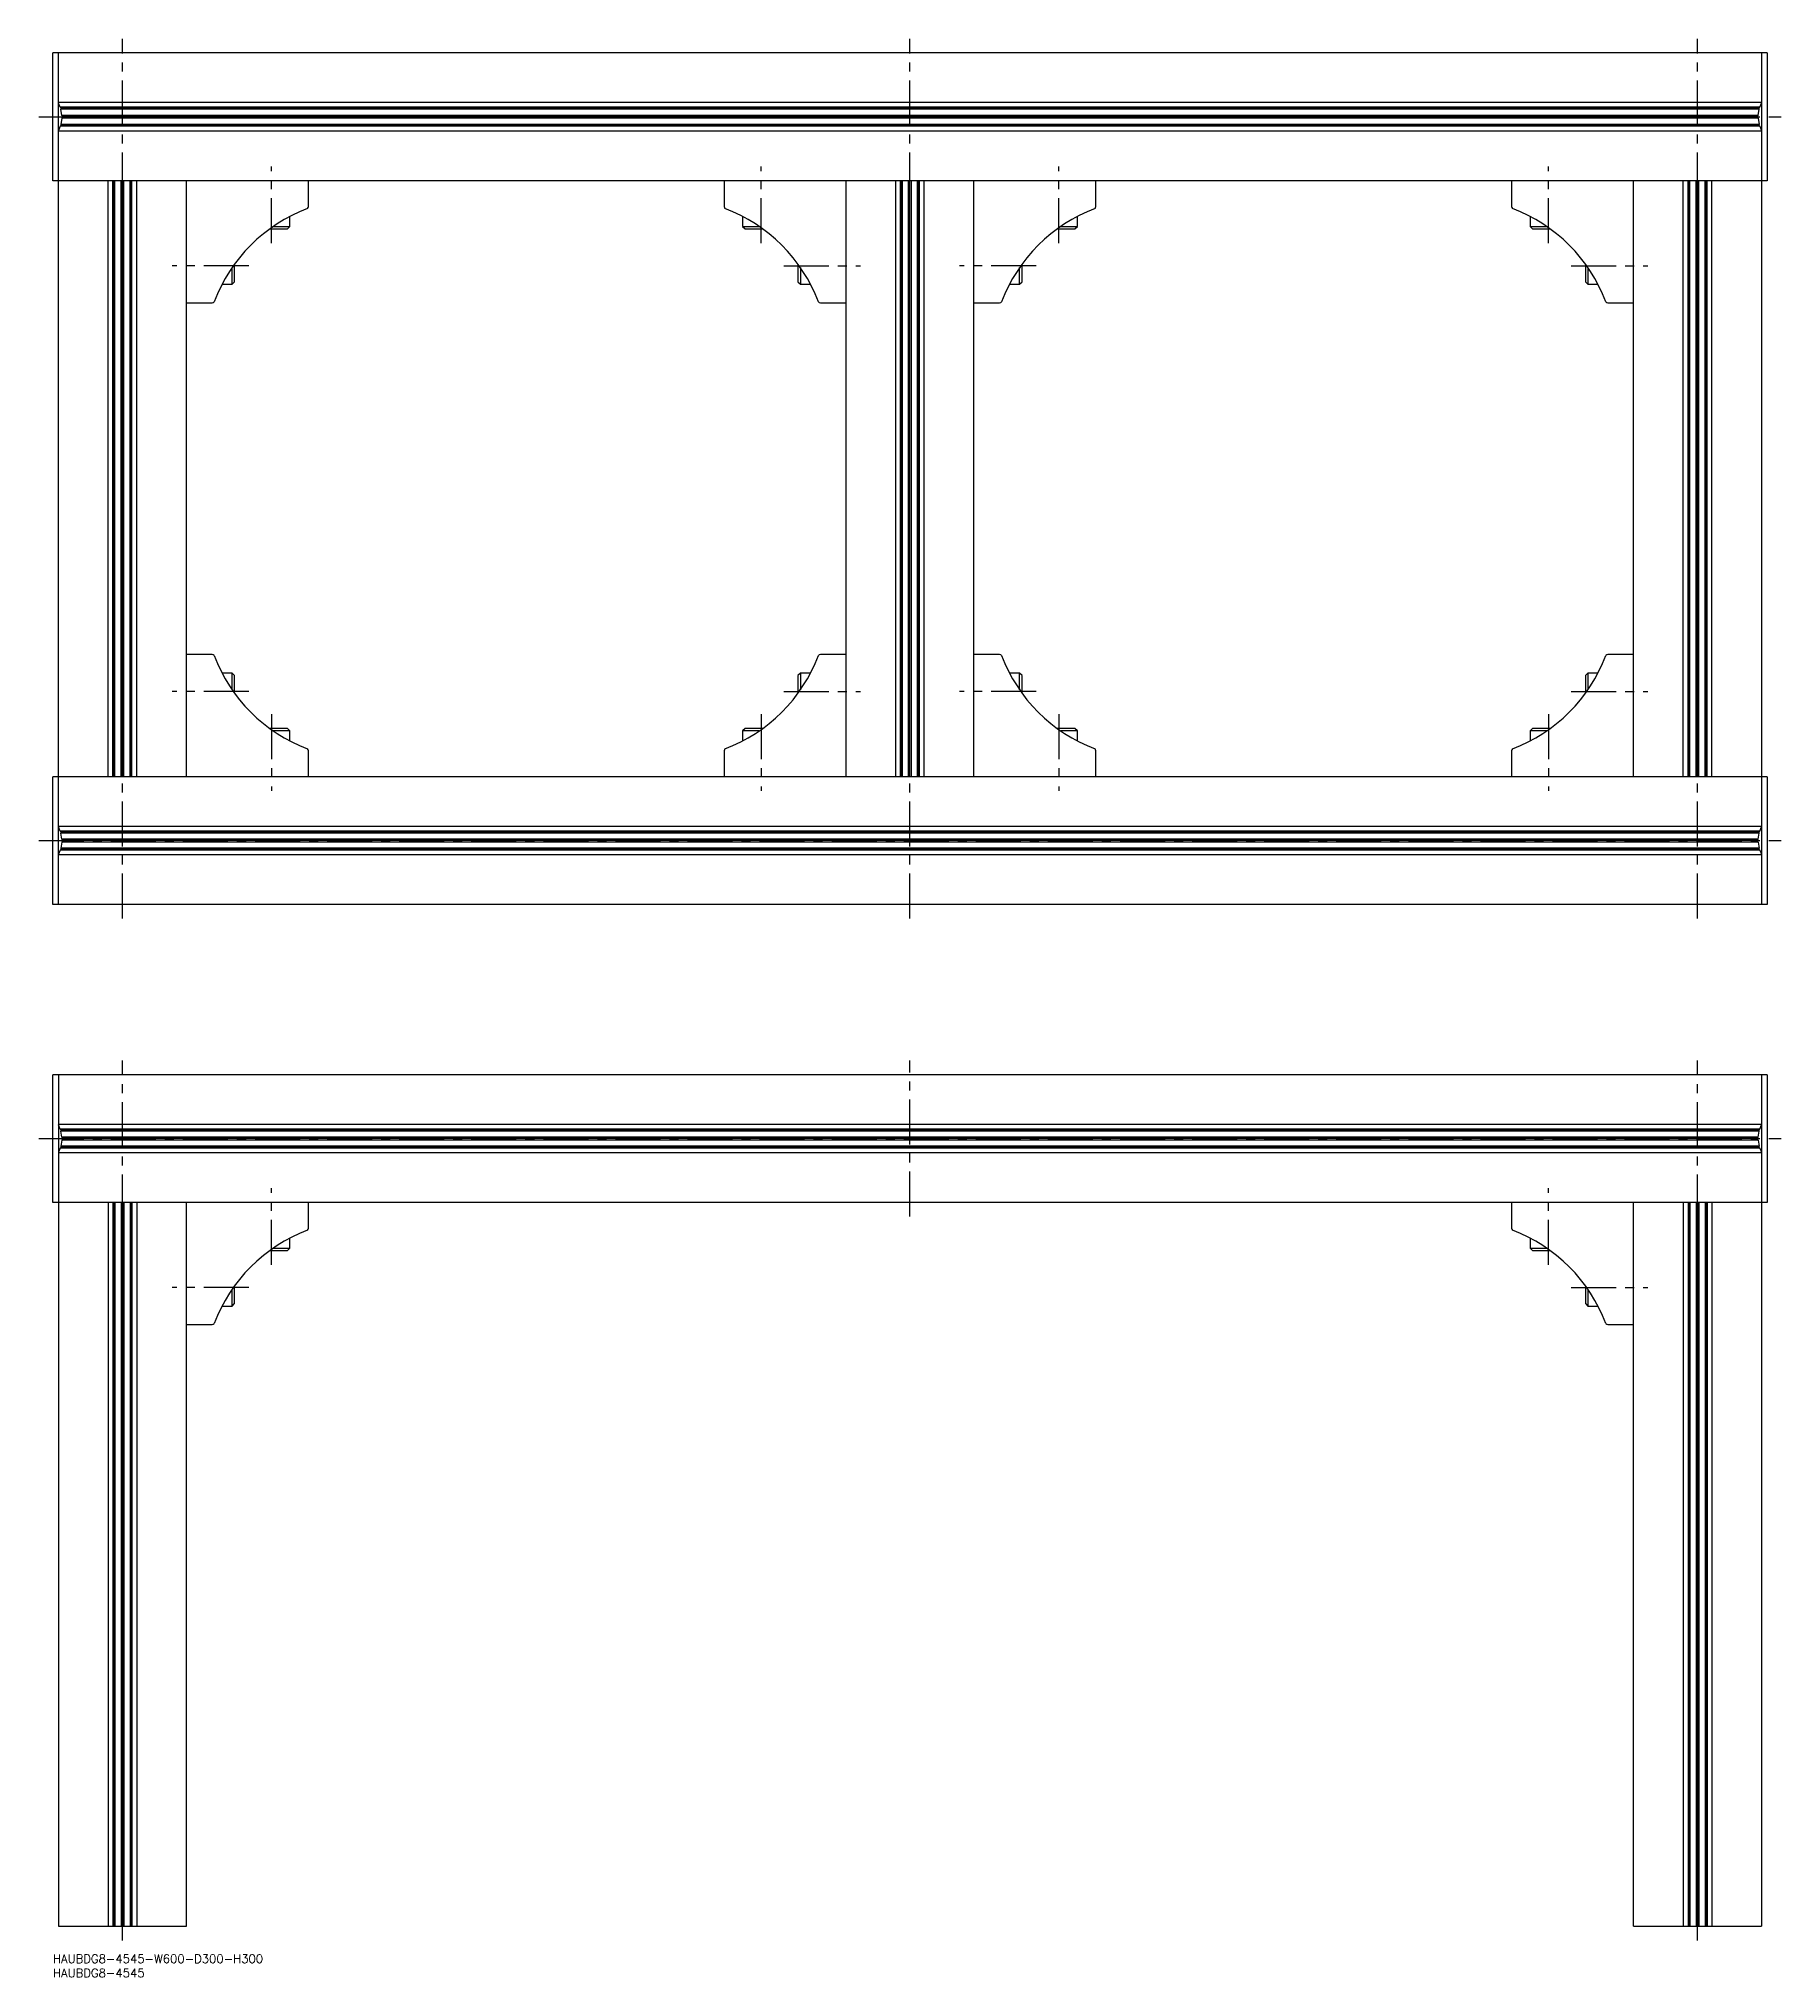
# Model space of a CAD drawing. Extents: x -5 to 1074, y -8 to 675.
# Drawn here: x -5 to 609, y -8 to 675 of the extents above; entities that cross this region are included whole.
import ezdxf

# ---------------------------------------------------------------- set-up
doc = ezdxf.new("R2010")
doc.units = 0
doc.header["$LTSCALE"] = 0.5
doc.linetypes.add('CENTER', pattern=[50.8, 31.75, -6.35, 6.35, -6.35])
for name, color, linetype in [('MSM_CENTER', 1, 'CENTER'), ('MSM_CONTINUOUS', 7, 'CONTINUOUS'), ('MSM_PART_NUMBER', 7, 'CONTINUOUS')]:
    doc.layers.add(name, color=color, linetype=linetype)
doc.styles.get("Standard").update_dxf_attribs({"font": 'txt.shx', "height": 3, "bigfont": 'bigfont.shx'})

# ---------------------------------------------------------------- blocks, each defined once
blk = doc.blocks.new('*U8')
at = {"layer": 'MSM_PART_NUMBER'}
blk.add_text('HAUBDG8-4545-W600-D300-H300', height=3, dxfattribs=at).set_placement((0, -3))
blk = doc.blocks.new('*U9')
at = {"layer": 'MSM_PART_NUMBER'}
blk.add_text('HAUBDG8-4545', height=3, dxfattribs=at).set_placement((0, -8))

msp = doc.modelspace()

# ---------------------------------------------------------------- linework, layer by layer
at = {"layer": 'MSM_CENTER'}
for p, q in [((24.5, 365), (24.5, 675)), ((302, 365), (302, 675)), ((579.5, 365), (579.5, 675)), ((-5, 647.5), (609, 647.5)), ((77, 603), (77, 630)), ((249.5, 603), (249.5, 630)), ((354.5, 603), (354.5, 630)), ((527, 603), (527, 630)), ((69, 595), (42, 595)), ((257.5, 595), (284.5, 595)), ((346.5, 595), (319.5, 595)), ((535, 595), (562, 595)), ((69, 445), (42, 445)), ((257.5, 445), (284.5, 445)), ((346.5, 445), (319.5, 445)), ((535, 445), (562, 445)), ((77, 437), (77, 410)), ((249.5, 437), (249.5, 410)), ((354.5, 437), (354.5, 410)), ((527, 437), (527, 410)), ((-5, 392.5), (609, 392.5)), ((24.5, 5), (24.5, 315)), ((302, 260), (302, 315)), ((579.5, 5), (579.5, 315)), ((-5, 287.5), (609, 287.5)), ((77, 243), (77, 270)), ((527, 243), (527, 270)), ((69, 235), (42, 235)), ((535, 235), (562, 235))]:
    msp.add_line(p, q, dxfattribs=at)
at = {"layer": 'MSM_CONTINUOUS'}
for p, q in [((0, 625), (0, 670)), ((604, 670), (0, 670)), ((2, 370), (2, 670)), ((602, 670), (602, 370)), ((604, 670), (604, 625)), ((602, 652.5), (2, 652.5)), ((2.58, 650.85), (2, 652.31)), ((601.42, 650.85), (2.58, 650.85)), ((2.58, 650.85), (2.88, 650.5)), ((2.88, 650.5), (2.79, 650.15)), ((601.21, 650.15), (2.79, 650.15)), ((3.14, 648.02), (2.79, 650.15)), ((601.12, 650.5), (2.88, 650.5)), ((600.86, 648.02), (601.21, 650.15)), ((601.12, 650.5), (601.42, 650.85)), ((601.21, 650.15), (601.12, 650.5)), ((601.42, 650.85), (602, 652.31)), ((2.58, 644.15), (2, 642.69)), ((602, 642.5), (2, 642.5)), ((2.88, 644.5), (2.58, 644.15)), ((601.42, 644.15), (2.58, 644.15)), ((3.14, 646.98), (2.79, 644.85)), ((601.21, 644.85), (2.79, 644.85)), ((2.79, 644.85), (2.88, 644.5)), ((601.12, 644.5), (2.88, 644.5)), ((600.86, 648.02), (3.14, 648.02)), ((3.14, 648.02), (3.45, 647.5)), ((3.45, 647.5), (3.14, 646.98)), ((600.86, 646.98), (3.14, 646.98)), ((600.55, 647.5), (3.45, 647.5)), ((600.55, 647.5), (600.86, 648.02)), ((600.86, 646.98), (600.55, 647.5)), ((600.86, 646.98), (601.21, 644.85)), ((601.12, 644.5), (601.21, 644.85)), ((601.42, 644.15), (601.12, 644.5)), ((601.42, 644.15), (602, 642.69)), ((604, 625), (0, 625)), ((19.5, 415), (19.5, 625)), ((21.15, 415), (21.15, 625)), ((21.5, 415), (21.5, 625)), ((21.85, 415), (21.85, 625)), ((23.98, 415), (23.98, 625)), ((24.5, 415), (24.5, 625)), ((25.02, 415), (25.02, 625)), ((27.15, 415), (27.15, 625)), ((27.5, 415), (27.5, 625)), ((27.85, 415), (27.85, 625)), ((29.5, 415), (29.5, 625)), ((47, 415), (47, 625)), ((90, 615.91), (90, 625)), ((236.5, 625), (236.5, 615.91)), ((279.5, 415), (279.5, 625)), ((297, 415), (297, 625)), ((298.65, 415), (298.65, 625)), ((299, 415), (299, 625)), ((299.35, 415), (299.35, 625)), ((301.48, 415), (301.48, 625)), ((302, 415), (302, 625)), ((302.52, 415), (302.52, 625)), ((304.65, 415), (304.65, 625)), ((305, 415), (305, 625)), ((305.35, 415), (305.35, 625)), ((307, 415), (307, 625)), ((324.5, 415), (324.5, 625)), ((367.5, 615.91), (367.5, 625)), ((514, 625), (514, 615.91)), ((557, 415), (557, 625)), ((574.5, 415), (574.5, 625)), ((576.15, 415), (576.15, 625)), ((576.5, 415), (576.5, 625)), ((576.85, 415), (576.85, 625)), ((578.98, 415), (578.98, 625)), ((579.5, 415), (579.5, 625)), ((580.02, 415), (580.02, 625)), ((582.15, 415), (582.15, 625)), ((582.5, 415), (582.5, 625)), ((582.85, 415), (582.85, 625)), ((584.5, 415), (584.5, 625)), ((76.39, 608), (82.63, 608)), ((77.61, 608.87), (83.5, 608.87)), ((82.63, 608), (83.5, 608.87)), ((83.5, 608.87), (83.5, 612.42)), ((243, 612.42), (243, 608.87)), ((243, 608.87), (243.87, 608)), ((243, 608.87), (248.89, 608.87)), ((243.87, 608), (250.11, 608)), ((353.89, 608), (360.13, 608)), ((355.11, 608.87), (361, 608.87)), ((360.13, 608), (361, 608.87)), ((361, 608.87), (361, 612.42)), ((520.5, 612.42), (520.5, 608.87)), ((520.5, 608.87), (521.37, 608)), ((520.5, 608.87), (526.39, 608.87)), ((521.37, 608), (527.61, 608)), ((63.13, 588.5), (63.13, 594.39)), ((64, 589.37), (64, 595.61)), ((262.5, 595.61), (262.5, 589.37)), ((263.37, 594.39), (263.37, 588.5)), ((340.63, 588.5), (340.63, 594.39)), ((341.5, 589.37), (341.5, 595.61)), ((540, 595.61), (540, 589.37)), ((540.87, 594.39), (540.87, 588.5)), ((59.58, 588.5), (63.13, 588.5)), ((63.13, 588.5), (64, 589.37)), ((262.5, 589.37), (263.37, 588.5)), ((263.37, 588.5), (266.92, 588.5)), ((337.08, 588.5), (340.63, 588.5)), ((340.63, 588.5), (341.5, 589.37)), ((540, 589.37), (540.87, 588.5)), ((540.87, 588.5), (544.42, 588.5)), ((47, 582), (56.09, 582)), ((270.41, 582), (279.5, 582)), ((324.5, 582), (333.59, 582)), ((547.91, 582), (557, 582)), ((56.09, 458), (47, 458)), ((279.5, 458), (270.41, 458)), ((333.59, 458), (324.5, 458)), ((557, 458), (547.91, 458)), ((63.13, 451.5), (59.58, 451.5)), ((64, 450.63), (63.13, 451.5)), ((63.13, 445.61), (63.13, 451.5)), ((263.37, 451.5), (262.5, 450.63)), ((266.92, 451.5), (263.37, 451.5)), ((263.37, 451.5), (263.37, 445.61)), ((340.63, 451.5), (337.08, 451.5)), ((341.5, 450.63), (340.63, 451.5)), ((340.63, 445.61), (340.63, 451.5)), ((540.87, 451.5), (540, 450.63)), ((544.42, 451.5), (540.87, 451.5)), ((540.87, 451.5), (540.87, 445.61)), ((64, 444.39), (64, 450.63)), ((262.5, 450.63), (262.5, 444.39)), ((341.5, 444.39), (341.5, 450.63)), ((540, 450.63), (540, 444.39)), ((82.63, 432), (76.39, 432)), ((83.5, 431.13), (77.61, 431.13)), ((83.5, 431.13), (82.63, 432)), ((83.5, 427.58), (83.5, 431.13)), ((243.87, 432), (243, 431.13)), ((243, 431.13), (243, 427.58)), ((248.89, 431.13), (243, 431.13)), ((250.11, 432), (243.87, 432)), ((360.13, 432), (353.89, 432)), ((361, 431.13), (355.11, 431.13)), ((361, 431.13), (360.13, 432)), ((361, 427.58), (361, 431.13)), ((521.37, 432), (520.5, 431.13)), ((520.5, 431.13), (520.5, 427.58)), ((526.39, 431.13), (520.5, 431.13)), ((527.61, 432), (521.37, 432)), ((90, 415), (90, 424.09)), ((236.5, 424.09), (236.5, 415)), ((367.5, 415), (367.5, 424.09)), ((514, 424.09), (514, 415)), ((0, 370), (0, 415)), ((604, 415), (0, 415)), ((604, 415), (604, 370)), ((602, 397.5), (2, 397.5)), ((2.58, 395.85), (2, 397.31)), ((601.42, 395.85), (602, 397.31)), ((601.42, 395.85), (2.58, 395.85)), ((2.58, 395.85), (2.88, 395.5)), ((2.88, 389.5), (2.58, 389.15)), ((2.88, 395.5), (2.79, 395.15)), ((601.21, 395.15), (2.79, 395.15)), ((3.14, 393.02), (2.79, 395.15)), ((3.14, 391.98), (2.79, 389.85)), ((2.79, 389.85), (2.88, 389.5)), ((601.21, 389.85), (2.79, 389.85)), ((601.12, 395.5), (2.88, 395.5)), ((601.12, 389.5), (2.88, 389.5)), ((600.86, 393.02), (3.14, 393.02)), ((3.14, 393.02), (3.45, 392.5)), ((3.45, 392.5), (3.14, 391.98)), ((600.86, 391.98), (3.14, 391.98)), ((600.55, 392.5), (3.45, 392.5)), ((600.55, 392.5), (600.86, 393.02)), ((600.86, 391.98), (600.55, 392.5)), ((600.86, 393.02), (601.21, 395.15)), ((600.86, 391.98), (601.21, 389.85)), ((601.12, 395.5), (601.42, 395.85)), ((601.21, 395.15), (601.12, 395.5)), ((601.12, 389.5), (601.21, 389.85)), ((601.42, 389.15), (601.12, 389.5)), ((2.58, 389.15), (2, 387.69)), ((602, 387.5), (2, 387.5)), ((601.42, 389.15), (2.58, 389.15)), ((601.42, 389.15), (602, 387.69)), ((604, 370), (0, 370)), ((0, 265), (0, 310)), ((604, 310), (0, 310)), ((2, 310), (2, 10)), ((602, 310), (602, 10)), ((604, 310), (604, 265)), ((602, 292.5), (2, 292.5)), ((2.58, 290.85), (2, 292.31)), ((2.58, 290.85), (2.88, 290.5)), ((601.42, 290.85), (2.58, 290.85)), ((2.88, 290.5), (2.79, 290.15)), ((601.21, 290.15), (2.79, 290.15)), ((3.14, 288.02), (2.79, 290.15)), ((3.14, 286.98), (2.79, 284.85)), ((601.12, 290.5), (2.88, 290.5)), ((3.14, 288.02), (3.45, 287.5)), ((600.86, 288.02), (3.14, 288.02)), ((3.45, 287.5), (3.14, 286.98)), ((600.86, 286.98), (3.14, 286.98)), ((600.55, 287.5), (3.45, 287.5)), ((600.55, 287.5), (600.86, 288.02)), ((600.86, 286.98), (600.55, 287.5)), ((600.86, 288.02), (601.21, 290.15)), ((600.86, 286.98), (601.21, 284.85)), ((601.12, 290.5), (601.42, 290.85)), ((601.21, 290.15), (601.12, 290.5)), ((601.42, 290.85), (602, 292.31)), ((2.58, 284.15), (2, 282.69)), ((602, 282.5), (2, 282.5)), ((2.88, 284.5), (2.58, 284.15)), ((601.42, 284.15), (2.58, 284.15)), ((601.21, 284.85), (2.79, 284.85)), ((2.79, 284.85), (2.88, 284.5)), ((601.12, 284.5), (2.88, 284.5)), ((601.12, 284.5), (601.21, 284.85)), ((601.42, 284.15), (601.12, 284.5)), ((601.42, 284.15), (602, 282.69)), ((604, 265), (0, 265)), ((19.5, 265), (19.5, 10)), ((21.15, 265), (21.15, 10)), ((21.5, 265), (21.5, 10)), ((21.85, 265), (21.85, 10)), ((23.98, 265), (23.98, 10)), ((24.5, 265), (24.5, 10)), ((25.02, 265), (25.02, 10)), ((27.15, 265), (27.15, 10)), ((27.5, 265), (27.5, 10)), ((27.85, 265), (27.85, 10)), ((29.5, 265), (29.5, 10)), ((47, 10), (47, 265)), ((90, 255.91), (90, 265)), ((514, 265), (514, 255.91)), ((557, 10), (557, 265)), ((574.5, 265), (574.5, 10)), ((576.15, 265), (576.15, 10)), ((576.5, 265), (576.5, 10)), ((576.85, 265), (576.85, 10)), ((578.98, 265), (578.98, 10)), ((579.5, 265), (579.5, 10)), ((580.02, 265), (580.02, 10)), ((582.15, 265), (582.15, 10)), ((582.5, 265), (582.5, 10)), ((582.85, 265), (582.85, 10)), ((584.5, 265), (584.5, 10)), ((76.39, 248), (82.63, 248)), ((77.61, 248.87), (83.5, 248.87)), ((82.63, 248), (83.5, 248.87)), ((83.5, 248.87), (83.5, 252.42)), ((520.5, 252.42), (520.5, 248.87)), ((520.5, 248.87), (521.37, 248)), ((520.5, 248.87), (526.39, 248.87)), ((521.37, 248), (527.61, 248)), ((63.13, 228.5), (63.13, 234.39)), ((64, 229.37), (64, 235.61)), ((540, 235.61), (540, 229.37)), ((540.87, 234.39), (540.87, 228.5)), ((59.58, 228.5), (63.13, 228.5)), ((63.13, 228.5), (64, 229.37)), ((540, 229.37), (540.87, 228.5)), ((540.87, 228.5), (544.42, 228.5)), ((47, 222), (56.09, 222)), ((547.91, 222), (557, 222)), ((2, 10), (47, 10)), ((557, 10), (602, 10))]:
    msp.add_line(p, q, dxfattribs=at)
for centre, radius, start, end in [((109.78, 562.22), 56.67, 110.7505, 159.2495), ((89, 615.91), 1, 315, 0), ((237.5, 615.91), 1, 180, 225), ((216.72, 562.22), 56.67, 20.7505, 69.2495), ((387.28, 562.22), 56.67, 110.7505, 159.2495), ((366.5, 615.91), 1, 315, 0), ((515, 615.91), 1, 180, 225), ((494.22, 562.22), 56.67, 20.7505, 69.2495), ((56.09, 583), 1, 270, 315), ((270.41, 583), 1, 225, 270), ((333.59, 583), 1, 270, 315), ((547.91, 583), 1, 225, 270), ((56.09, 457), 1, 45, 90), ((109.78, 477.78), 56.67, 200.7505, 249.2495), ((216.72, 477.78), 56.67, 290.7505, 339.2495), ((270.41, 457), 1, 90, 135), ((333.59, 457), 1, 45, 90), ((387.28, 477.78), 56.67, 200.7505, 249.2495), ((494.22, 477.78), 56.67, 290.7505, 339.2495), ((547.91, 457), 1, 90, 135), ((89, 424.09), 1, 0, 45), ((237.5, 424.09), 1, 135, 180), ((366.5, 424.09), 1, 0, 45), ((515, 424.09), 1, 135, 180), ((109.78, 202.22), 56.67, 110.7505, 159.2495), ((89, 255.91), 1, 315, 0), ((515, 255.91), 1, 180, 225), ((494.22, 202.22), 56.67, 20.7505, 69.2495), ((56.09, 223), 1, 270, 315), ((547.91, 223), 1, 225, 270)]:
    msp.add_arc(centre, radius, start, end, dxfattribs=at)

# ---------------------------------------------------------------- block references
for name in ['*U8', '*U9']:
    msp.add_blockref(name, (0, 0), dxfattribs=at)

doc.saveas('drawing.dxf')
